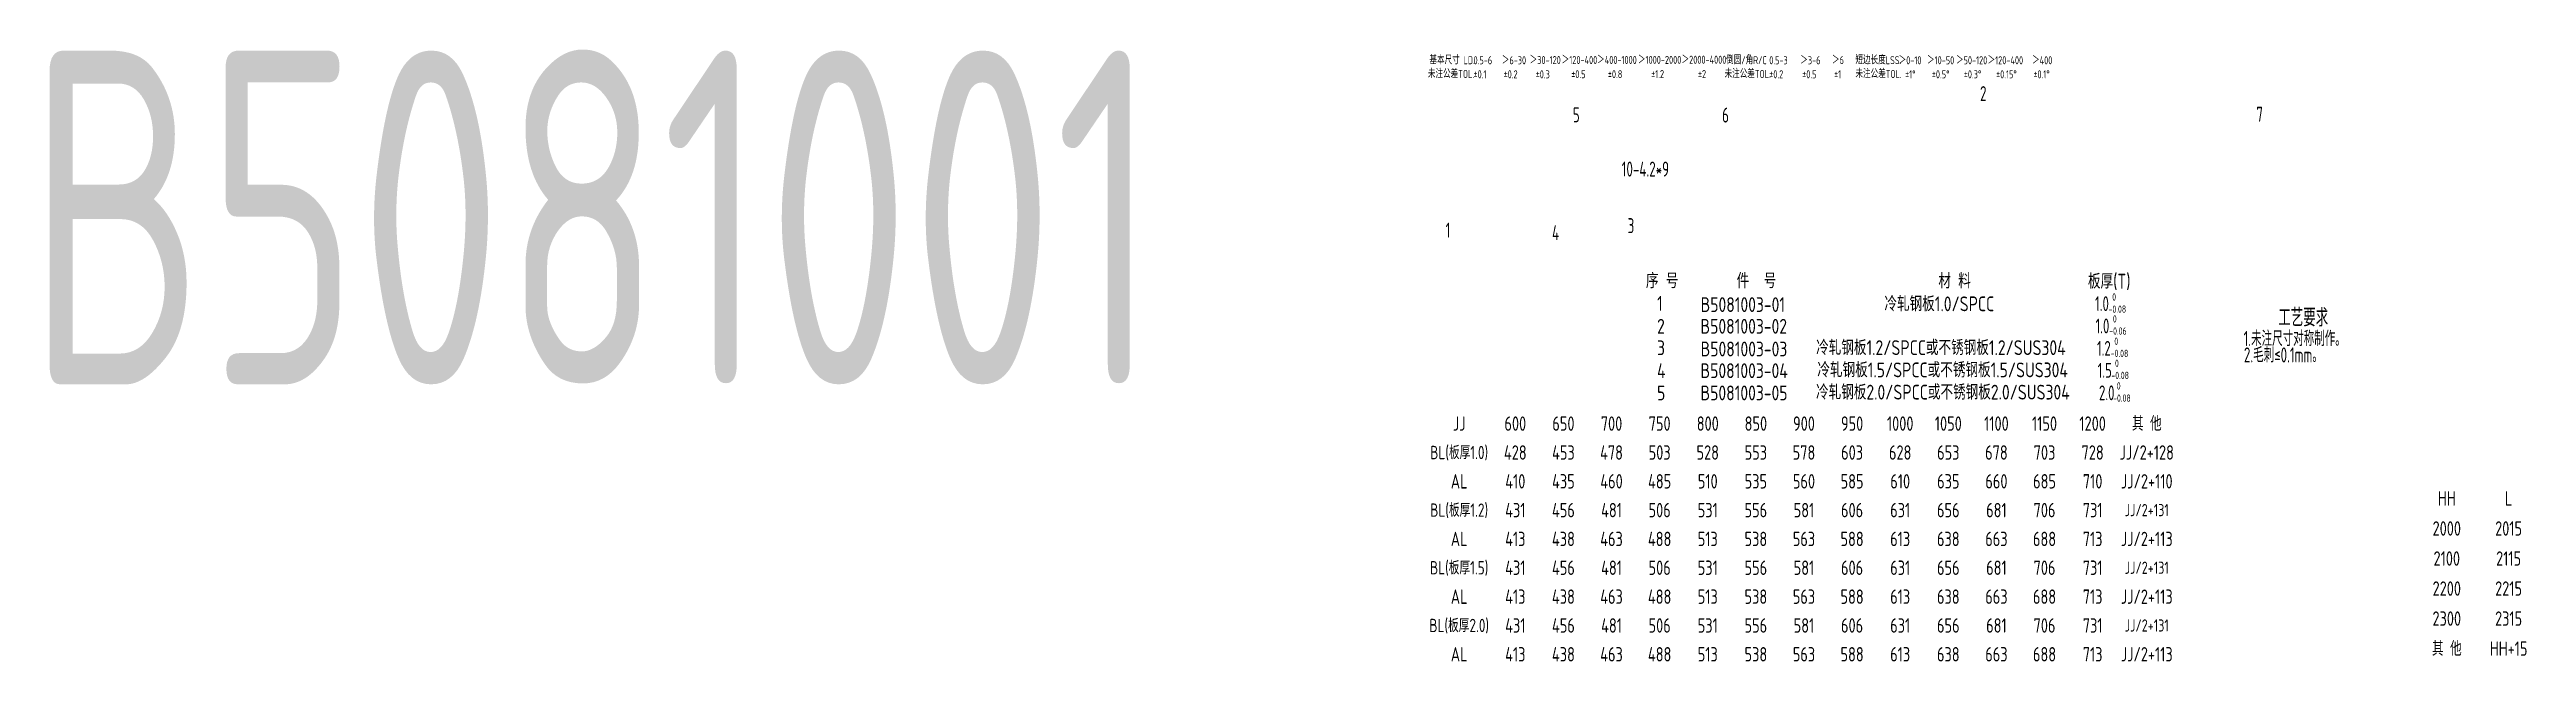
# Model space of a CAD drawing. Header units: inches. Extents: x 14216 to 120088, y -28803 to 23559.
# Drawn here: x 79013 to 81238, y 12719 to 13269 of the extents above; entities that cross this region are included whole.
import ezdxf
from ezdxf.enums import TextEntityAlignment as Align

# ---------------------------------------------------------------- set-up
doc = ezdxf.new("R2010")
doc.units = ezdxf.units.IN
doc.header["$LTSCALE"] = 0.3
doc.header["$MEASUREMENT"] = 0
for name, color, linetype in [('2', 2, 'Continuous'), ('2细实线', 2, 'Continuous'), ('6', 3, 'Continuous'), ('7', 4, 'Continuous')]:
    doc.layers.add(name, color=color, linetype=linetype)
doc.layers.add('粗实线', color=7, linetype='Continuous', lineweight=30)
doc.styles.add('HZ', font='isocp2.shx', dxfattribs={"width": 0.7, "bigfont": 'hztxt.shx'})

msp = doc.modelspace()

# ---------------------------------------------------------------- texts
at = {"layer": '2', "style": 'HZ', "width": 0.85}
for s, height, p in [('序 号', 13.31, (80446.9, 13054.4)), ('件  号', 13.31, (80528.4, 13054.4)), ('材 料', 13.31, (80709.5, 13054.2)), ('板厚(T)', 13.31, (80843.8, 13054)), ('1', 13.3, (80456.9, 13034.1)), ('B5081003-01', 13.3, (80496, 13033)), ('冷轧钢板1.0/SPCC', 13.31, (80661, 13033.7)), ('2 ', 13.31, (80456.9, 13013.5)), ('B5081003-02', 13.31, (80495.9, 13013.5)), ('3', 13.3, (80456.9, 12994.2)), ('B5081003-03', 13.3, (80496, 12993.1)), ('冷轧钢板1.2/SPCC或不锈钢板1.2/SUS304', 13.31, (80599.7, 12994.3)), ('冷轧钢板1.5/SPCC或不锈钢板1.5/SUS304', 13.31, (80600.8, 12974.3)), ('4', 13.3, (80456.9, 12973.6)), ('5', 13.3, (80456.9, 12953.6)), ('B5081003-04', 13.31, (80495.9, 12973.6)), ('B5081003-05', 13.31, (80495.9, 12953.6)), ('冷轧钢板2.0/SPCC或不锈钢板2.0/SUS304', 13.31, (80599.6, 12954.3))]:
    msp.add_text(s, height=height, dxfattribs=at).set_placement(p)
at = {"layer": '2', "color": 6, "style": 'HZ', "width": 0.7}
for s, p in [('1.未注尺寸对称制作。', (80983.5, 13002.4)), ('2.毛刺≤0.1mm。', (80983.8, 12987.7))]:
    msp.add_text(s, height=13.5, dxfattribs=at).set_placement(p)
at = {"layer": '2', "color": 6, "attachment_point": 5, "style": 'HZ'}
for s, insert, char_height in [('\\A1;B5081001', (79501.8, 13118), 300), ('\\A1;10-4.2*9', (80446.4, 13161.5), 13.5)]:
    msp.add_mtext(s, dxfattribs=dict(at, insert=insert, char_height=char_height))
at = {"layer": '2', "attachment_point": 1, "style": 'HZ'}
for s, insert, char_height in [('1.0', (80850.2, 13047.2), 13.31), (' 0\\P-0.08', (80862.3, 13049.8), 6.55), ('1.0', (80850.6, 13027.1), 13.31), (' 0\\P-0.06', (80862.9, 13030.1), 6.55), ('1.2', (80851.9, 13007), 13.31), (' 0\\P-0.08', (80864.2, 13010), 6.55), (' 0\\P-0.08', (80864.8, 12990.2), 6.55), ('1.5', (80852.5, 12987.2), 13.31), ('2.0', (80853.7, 12967), 13.31), (' 0\\P-0.08', (80866.4, 12969.8), 6.55)]:
    msp.add_mtext(s, dxfattribs=dict(at, insert=insert, char_height=char_height))
at = {"layer": '2细实线', "style": 'HZ', "width": 0.8}
for s, height, p in [('JJ', 12.96, (80279.2, 12932.7)), ('600', 12.96, (80329.6, 12932.7)), ('650', 12.96, (80372.8, 12932.7)), ('700', 12.96, (80416, 12932.7)), ('750', 12.96, (80459.2, 12932.7)), ('800', 12.96, (80502.4, 12932.7)), ('850', 12.96, (80545.6, 12932.7)), ('900', 12.96, (80588.8, 12932.7)), ('950', 12.96, (80632, 12932.7)), ('1000', 12.96, (80675.2, 12932.7)), ('1050', 12.96, (80718.4, 12932.7)), ('1100', 12.96, (80761.6, 12932.7)), ('1150', 12.96, (80804.8, 12932.7)), ('1200', 12.96, (80848, 12932.7)), ('其 他', 12.96, (80896.6, 12932.7)), ('BL(板厚1.0)', 12, (80279.2, 12906.7)), ('428', 12.96, (80329.6, 12906.7)), ('453', 12.96, (80372.8, 12906.7)), ('478', 12.96, (80416, 12906.7)), ('503', 12.96, (80459.2, 12906.7)), ('528', 12.96, (80502.4, 12906.7)), ('553', 12.96, (80545.6, 12906.7)), ('578', 12.96, (80588.8, 12906.7)), ('603', 12.96, (80632, 12906.7)), ('628', 12.96, (80675.2, 12906.7)), ('653', 12.96, (80718.4, 12906.7)), ('678', 12.96, (80761.6, 12906.7)), ('703', 12.96, (80804.8, 12906.7)), ('728', 12.96, (80848, 12906.7)), ('JJ/2+128', 12.96, (80896.6, 12906.7)), ('AL', 12.96, (80279.2, 12880.8)), ('410', 12.96, (80329.6, 12880.8)), ('435', 12.96, (80372.8, 12880.8)), ('460', 12.96, (80416, 12880.8)), ('485', 12.96, (80459.2, 12880.8)), ('510', 12.96, (80502.4, 12880.8)), ('535', 12.96, (80545.6, 12880.8)), ('560', 12.96, (80588.8, 12880.8)), ('585', 12.96, (80632, 12880.8)), ('610', 12.96, (80675.2, 12880.8)), ('635', 12.96, (80718.4, 12880.8)), ('660', 12.96, (80761.6, 12880.8)), ('685', 12.96, (80804.8, 12880.8)), ('710', 12.96, (80848, 12880.8)), ('JJ/2+110', 12.96, (80896.6, 12880.8)), ('BL(板厚1.2)', 12, (80279.2, 12854.9)), ('431', 12.96, (80329.6, 12854.9)), ('456', 12.96, (80372.8, 12854.9)), ('481', 12.96, (80416, 12854.9)), ('506', 12.96, (80459.2, 12854.9)), ('531', 12.96, (80502.4, 12854.9)), ('556', 12.96, (80545.6, 12854.9)), ('581', 12.96, (80588.8, 12854.9)), ('606', 12.96, (80632, 12854.9)), ('631', 12.96, (80675.2, 12854.9)), ('656', 12.96, (80718.4, 12854.9)), ('681', 12.96, (80761.6, 12854.9)), ('706', 12.96, (80804.8, 12854.9)), ('731', 12.96, (80848, 12854.9)), ('JJ/2+131', 11, (80896.6, 12854.9)), ('HH', 12.96, (81166, 12865.4)), ('L', 13, (81221.5, 12865.4)), ('AL', 12.96, (80279.2, 12829)), ('413', 12.96, (80329.6, 12829)), ('438', 12.96, (80372.8, 12829)), ('463', 12.96, (80416, 12829)), ('488', 12.96, (80459.2, 12829)), ('513', 12.96, (80502.4, 12829)), ('538', 12.96, (80545.6, 12829)), ('563', 12.96, (80588.8, 12829)), ('588', 12.96, (80632, 12829)), ('613', 12.96, (80675.2, 12829)), ('638', 12.96, (80718.4, 12829)), ('663', 12.96, (80761.6, 12829)), ('688', 12.96, (80804.8, 12829)), ('713', 12.96, (80848, 12829)), ('JJ/2+113', 12.96, (80896.6, 12829)), ('2000', 12.96, (81166, 12838.4)), ('2015', 12.96, (81221.5, 12838.4)), ('2100', 12.96, (81166, 12811.4)), ('2115', 12.96, (81221.5, 12811.4)), ('BL(板厚1.5)', 12, (80279.2, 12803.1)), ('431', 12.96, (80329.6, 12803.1)), ('456', 12.96, (80372.8, 12803.1)), ('481', 12.96, (80416, 12803.1)), ('506', 12.96, (80459.2, 12803.1)), ('531', 12.96, (80502.4, 12803.1)), ('556', 12.96, (80545.6, 12803.1)), ('581', 12.96, (80588.8, 12803.1)), ('606', 12.96, (80632, 12803.1)), ('631', 12.96, (80675.2, 12803.1)), ('656', 12.96, (80718.4, 12803.1)), ('681', 12.96, (80761.6, 12803.1)), ('706', 12.96, (80804.8, 12803.1)), ('731', 12.96, (80848, 12803.1)), ('JJ/2+131', 11, (80896.6, 12803.1)), ('2200', 12.96, (81166, 12784.4)), ('2215', 12.96, (81221.5, 12784.4)), ('AL', 12.96, (80279.2, 12777.1)), ('413', 12.96, (80329.6, 12777.1)), ('438', 12.96, (80372.8, 12777.1)), ('463', 12.96, (80416, 12777.1)), ('488', 12.96, (80459.2, 12777.1)), ('513', 12.96, (80502.4, 12777.1)), ('538', 12.96, (80545.6, 12777.1)), ('563', 12.96, (80588.8, 12777.1)), ('588', 12.96, (80632, 12777.1)), ('613', 12.96, (80675.2, 12777.1)), ('638', 12.96, (80718.4, 12777.1)), ('663', 12.96, (80761.6, 12777.1)), ('688', 12.96, (80804.8, 12777.1)), ('713', 12.96, (80848, 12777.1)), ('JJ/2+113', 12.96, (80896.6, 12777.1)), ('BL(板厚2.0)', 12, (80279.2, 12751.2)), ('431', 12.96, (80329.6, 12751.2)), ('456', 12.96, (80372.8, 12751.2)), ('481', 12.96, (80416, 12751.2)), ('506', 12.96, (80459.2, 12751.2)), ('531', 12.96, (80502.4, 12751.2)), ('556', 12.96, (80545.6, 12751.2)), ('581', 12.96, (80588.8, 12751.2)), ('606', 12.96, (80632, 12751.2)), ('631', 12.96, (80675.2, 12751.2)), ('656', 12.96, (80718.4, 12751.2)), ('681', 12.96, (80761.6, 12751.2)), ('706', 12.96, (80804.8, 12751.2)), ('731', 12.96, (80848, 12751.2)), ('JJ/2+131', 11, (80896.6, 12751.2)), ('2300', 12.96, (81166, 12757.4)), ('2315', 12.96, (81221.5, 12757.4)), ('AL', 12.96, (80279.2, 12725.3)), ('413', 12.96, (80329.6, 12725.3)), ('438', 12.96, (80372.8, 12725.3)), ('463', 12.96, (80416, 12725.3)), ('488', 12.96, (80459.2, 12725.3)), ('513', 12.96, (80502.4, 12725.3)), ('538', 12.96, (80545.6, 12725.3)), ('563', 12.96, (80588.8, 12725.3)), ('588', 12.96, (80632, 12725.3)), ('613', 12.96, (80675.2, 12725.3)), ('638', 12.96, (80718.4, 12725.3)), ('663', 12.96, (80761.6, 12725.3)), ('688', 12.96, (80804.8, 12725.3)), ('713', 12.96, (80848, 12725.3)), ('JJ/2+113', 12.96, (80896.6, 12725.3)), ('其 他', 12.96, (81166, 12730.4)), ('HH+15', 12.96, (81221.5, 12730.4))]:
    msp.add_text(s, height=height, dxfattribs=at).set_placement(p, align=Align.MIDDLE_CENTER)
at = {"layer": '6', "color": 2, "style": 'HZ', "width": 0.7}
for s, p in [('基本尺寸 LD.', (80252.5, 13255.8)), ('0.5-6', (80292.1, 13255.7)), ('＞6-30', (80317.5, 13255.7)), ('＞30-120', (80342.5, 13255.9)), ('＞120-400', (80371.3, 13256)), ('＞400-1000', (80403.1, 13256)), ('＞1000-2000', (80439.8, 13256.1)), ('＞2000-4000', (80478.9, 13256.2)), ('倒圆/角R/C', (80518.9, 13255.8)), ('0.5-3', (80557.6, 13255.7)), ('＞3-6', (80585.5, 13255.7)), ('＞6', (80614, 13255.9)), ('短边长度LSS.', (80635, 13255.8)), ('＞0-10', (80673.8, 13255.7)), ('＞10-50', (80699.3, 13255.7)), ('＞50-120', (80725.3, 13255.7)), ('＞120-400', (80753.7, 13255.7)), ('＞400', (80793.6, 13255.7)), ('未注公差TOL.', (80251.1, 13243.4)), ('%%P0.1', (80292.1, 13243.1)), ('%%P0.2', (80319.1, 13243.1)), ('%%P0.3', (80347.9, 13243.1)), ('%%P0.5', (80379.8, 13243.2)), ('%%P0.8', (80412.7, 13243.2)), ('%%P1.2', (80451.6, 13243.3)), ('%%P2', (80493.6, 13243.3)), ('未注公差TOL.', (80517.5, 13243.4)), ('%%P0.2', (80557.6, 13243.1)), ('%%P0.5', (80587.2, 13243.1)), ('%%P1', (80615.8, 13243.1)), ('未注公差TOL.', (80635, 13243.4)), ('%%P1%%D', (80679.6, 13243.1)), ('%%P0.5%%D', (80703.6, 13243.1)), ('%%P0.3%%D', (80732.3, 13243.1)), ('%%P0.15%%D', (80761.3, 13243.1)), ('%%P0.1%%D', (80794.8, 13243.1))]:
    msp.add_text(s, height=7.2, dxfattribs=at).set_placement(p)
at = {"layer": '7', "style": 'HZ', "width": 0.7}
for s, p in [('2', (80746.9, 13222.6)), ('5', (80381.3, 13203.5)), ('6', (80515.3, 13203.3)), ('7', (80995, 13204)), ('1', (80267, 13099.8)), ('4', (80362.6, 13097.6)), ('3', (80430.5, 13103.9))]:
    msp.add_text(s, height=13.5, dxfattribs=at).set_placement(p)
at = {"layer": '粗实线', "color": 3, "linetype": 'Continuous', "lineweight": -3, "style": 'HZ', "width": 0.7}
msp.add_text('工艺要求', height=16, dxfattribs=at).set_placement((81014.7, 13020))

doc.saveas('drawing.dxf')
